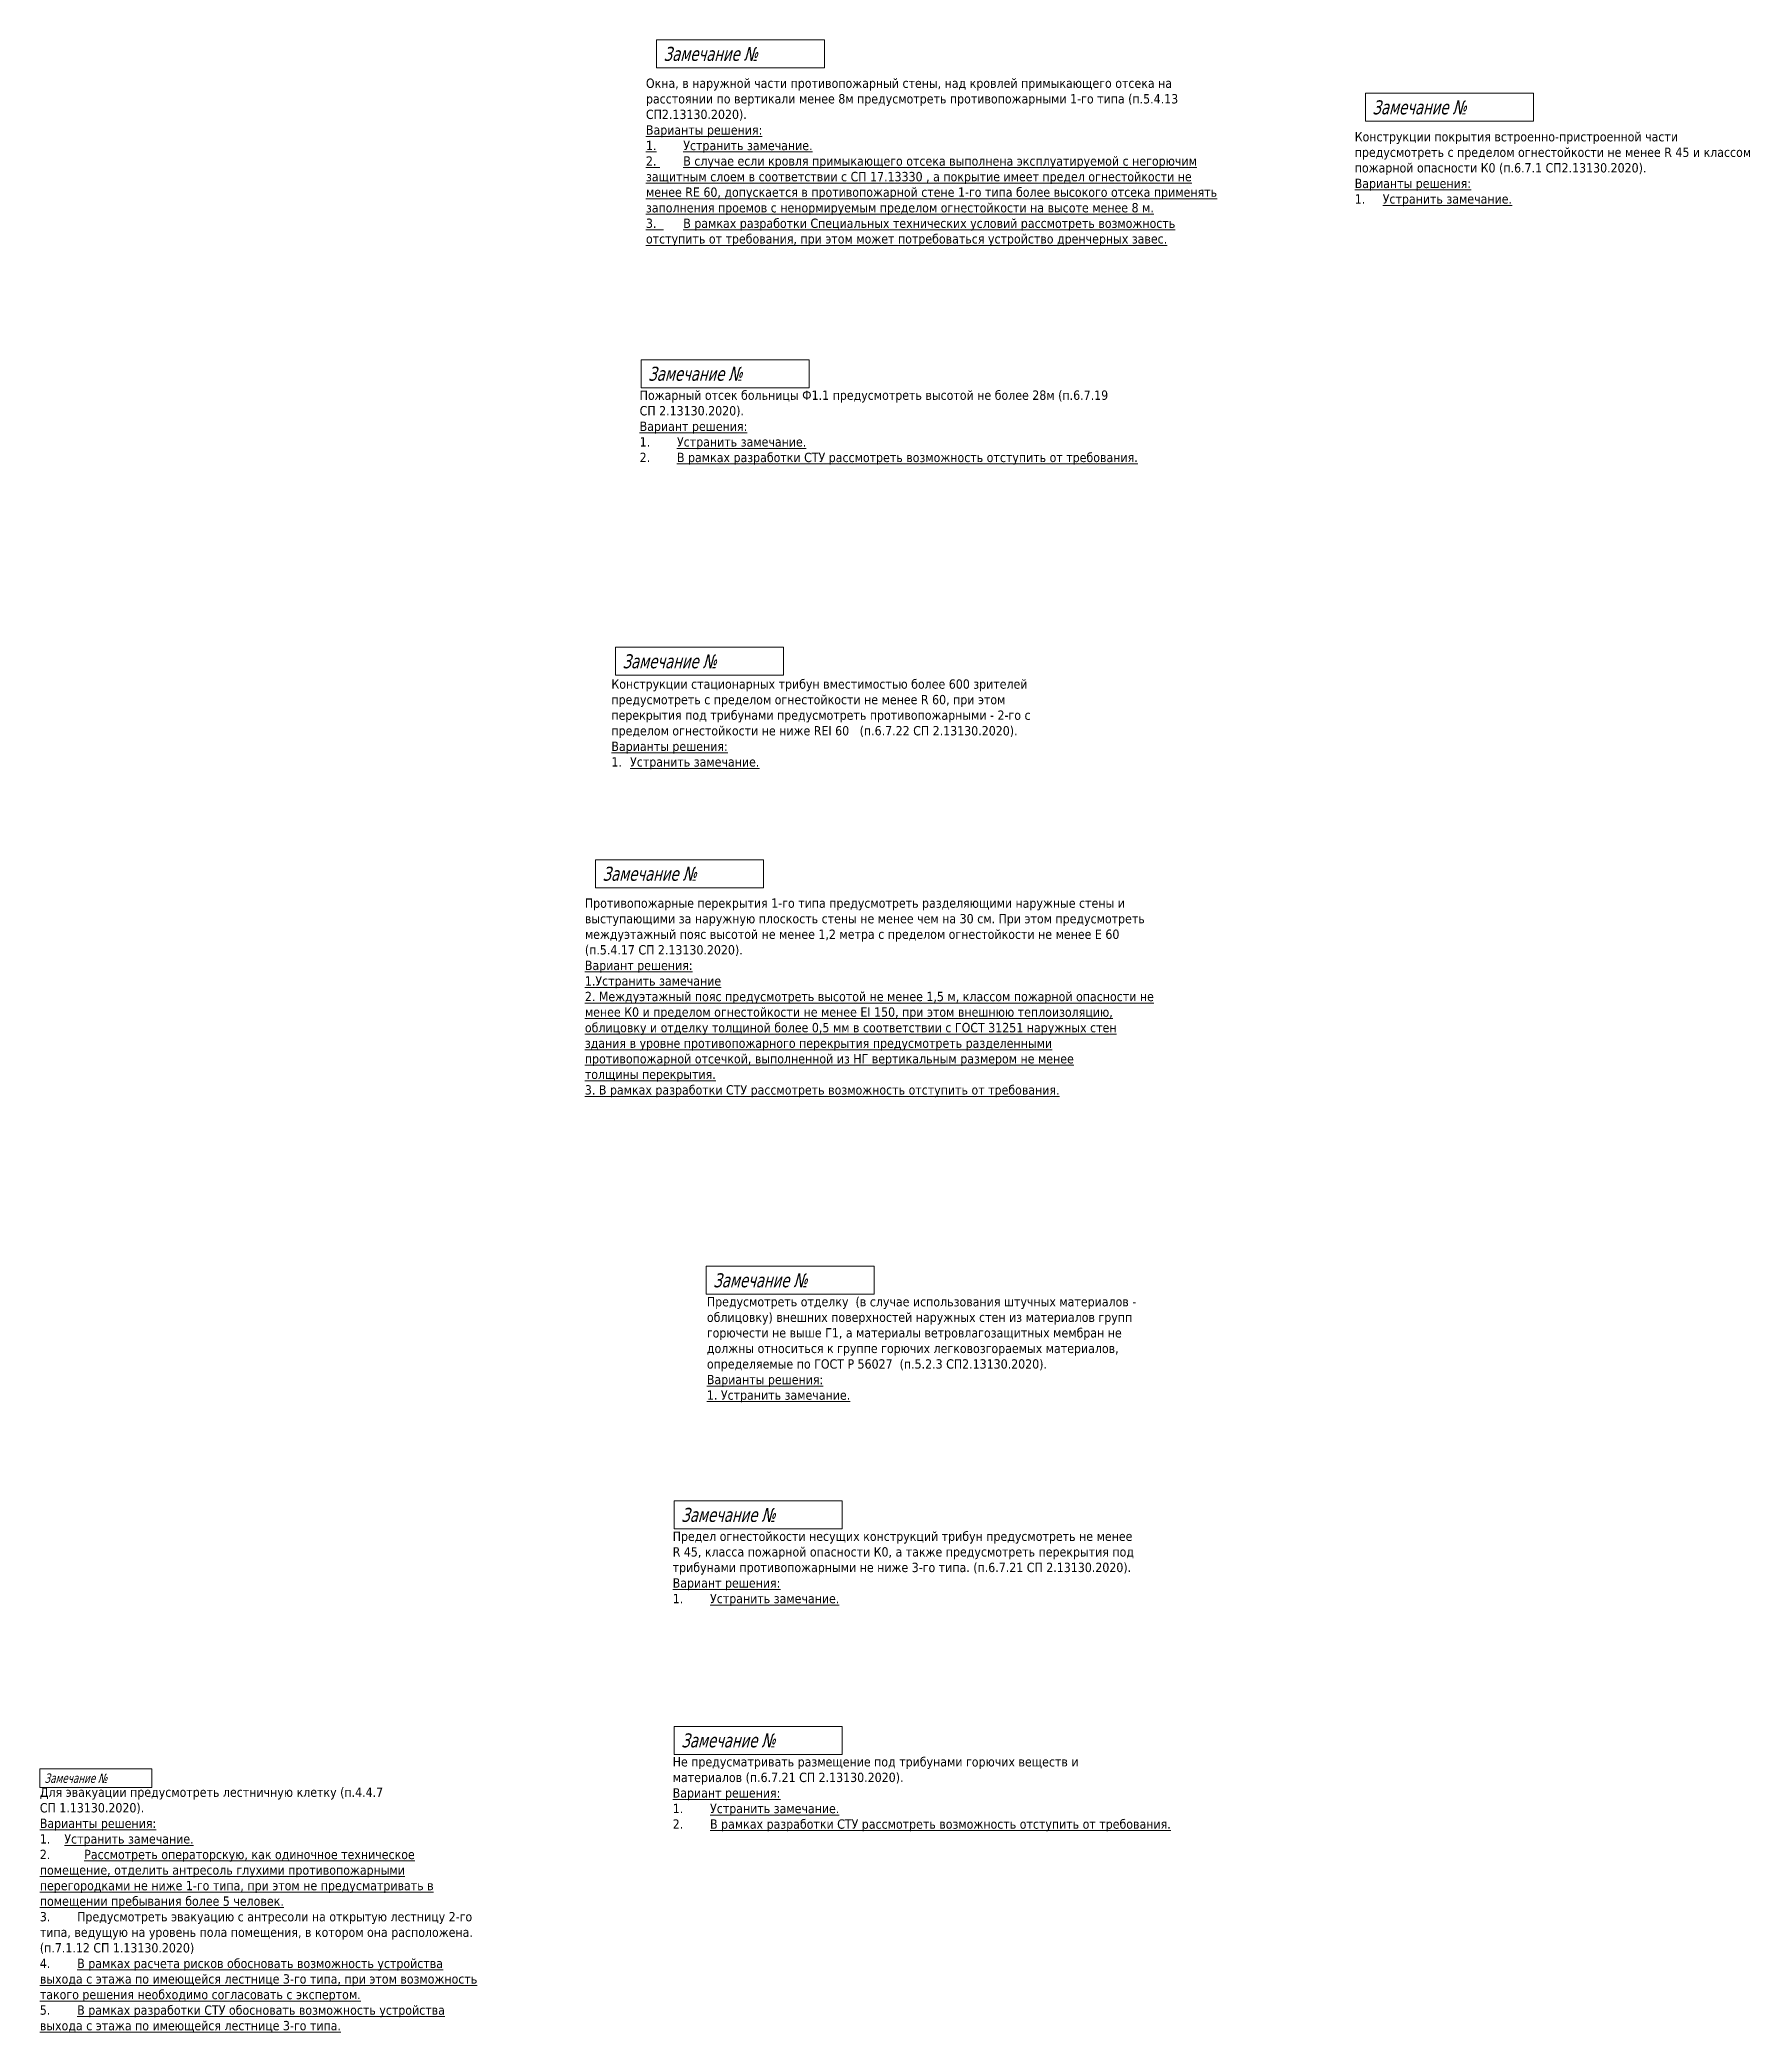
# Model space of a CAD drawing. Header units: millimetres. Extents: x -204396 to 1997851, y -2958255 to 237418.
# Drawn here: x 224784 to 334699, y -823836 to -695788 of the extents above; entities that cross this region are included whole.
import ezdxf

# ---------------------------------------------------------------- set-up
doc = ezdxf.new("R2010")
doc.units = ezdxf.units.MM
doc.layers.add('экспертиза', color=1, linetype='Continuous', lineweight=0)
doc.styles.add('ЭКСПЕРТИЗА', font='tahoma.ttf')

msp = doc.modelspace()

# ---------------------------------------------------------------- texts
at = {"layer": 'экспертиза', "lineweight": 0, "style": 'ЭКСПЕРТИЗА', "oblique": 14.99998, "width": 0.8}
for p in [(264869, -697138), (310419, -700575), (262227, -736178), (260943, -749834)]:
    msp.add_text('Замечание №', height=900, dxfattribs=at).set_placement(p)
at = {"layer": 'экспертиза', "lineweight": 0, "ltscale": 100, "style": 'ЭКСПЕРТИЗА', "oblique": 14.99998, "width": 0.8}
for p in [(263880, -717698), (266004, -791040), (266004, -805533)]:
    msp.add_text('Замечание №', height=900, dxfattribs=at).set_placement(p)
at = {"layer": 'экспертиза', "lineweight": 0, "ltscale": 100, "transparency": 33554687, "style": 'ЭКСПЕРТИЗА', "oblique": 14.99998, "width": 0.8}
msp.add_text('Замечание №', height=900, dxfattribs=at).set_placement((268060, -775962))
at = {"layer": 'экспертиза', "style": 'ЭКСПЕРТИЗА', "oblique": 14.99998, "width": 0.8}
msp.add_text('Замечание №', height=600, dxfattribs=at).set_placement((225084, -807813))
at = {"layer": 'экспертиза', "lineweight": 0, "ltscale": 100, "char_height": 600, "attachment_point": 1, "style": 'ЭКСПЕРТИЗА'}
for s, insert, width in [('Окна, в наружной части противопожарный стены, над кровлей примыкающего отсека на расстоянии по вертикали менее 8м предусмотреть противопожарными 1-го типа (п.5.4.13 СП2.13130.2020).\\P{\\L\\C6;Варианты решения:}\\P{\\L\\C6;1.^IУстранить замечание.\\P2. ^IВ случае если кровля примыкающего отсека выполнена эксплуатируемой с негорючим защитным слоем в соответствии с СП 17.13330 , а покрытие имеет предел огнестойкости не менее RE 60, допускается в противопожарной стене 1-го типа более высокого отсека применять заполнения проемов с ненормируемым пределом огнестойкости на высоте менее 8 м.\\P3.  ^IВ рамках разработки Специальных технических условий рассмотреть возможность отступить от требования, при этом может потребоваться устройство дренчерных завес.}', (263736, -698275), 36725.58), ('\\pt1200;Конструкции покрытия встроенно-пристроенной части предусмотреть с пределом огнестойкости не менее R 45 и классом пожарной опасности К0 (п.6.7.1 СП2.13130.2020).{\\L\\C6;\\PВарианты решения:\\P\\pt1800;\\l1.^I\\LУстранить замечание.}', (309286, -701712), 25619.39), ('Пожарный отсек больницы Ф1.1 предусмотреть высотой не более 28м (п.6.7.19 СП 2.13130.2020).{\\A1;\\P\\L\\C6;Вариант решения:\\P\\l1.^I\\LУстранить замечание.\\P\\A0;\\l2.^I\\LВ рамках разработки СТУ рассмотреть возможность отступить от требования.}', (263331, -718325), 30348.77), ('\\pt1200;Конструкции стационарных трибун вместимостью более 600 зрителей предусмотреть с пределом огнестойкости не менее R 60, при этом перекрытия под трибунами предусмотреть противопожарными - 2-го с пределом огнестойкости не ниже REI 60   (п.6.7.22 СП 2.13130.2020).\\P{\\L\\C6;Варианты решения:\\P\\l1.^I\\LУстранить замечание.}', (261516, -736891), 29427.02), ('Противопожарные перекрытия 1-го типа предусмотреть разделяющими наружные стены и выступающими за наружную плоскость стены не менее чем на 30 см. При этом предусмотреть междуэтажный пояс высотой не менее 1,2 метра с пределом огнестойкости не менее E 60 (п.5.4.17 СП 2.13130.2020).^J{\\L\\C6;Вариант решения:^J1.Устранить замечание ^J2. Междуэтажный пояс предусмотреть высотой не менее 1,5 м, классом пожарной опасности не менее К0 и пределом огнестойкости не менее EI 150, при этом внешнюю теплоизоляцию, облицовку и отделку толщиной более 0,5 мм в соответствии с ГОСТ 31251 наружных стен здания в уровне противопожарного перекрытия предусмотреть разделенными противопожарной отсечкой, выполненной из НГ вертикальным размером не менее толщины\\~перекрытия.\\P3. В рамках разработки СТУ рассмотреть возможность отступить от требования.}', (259811, -750971), 36725.58), ('Предусмотреть отделку  (в случае использования штучных материалов - облицовку) внешних поверхностей наружных стен из материалов групп горючести не выше Г1, а материалы ветровлагозащитных мембран не должны относиться к группе горючих легковозгораемых материалов, определяемые по ГОСТ Р 56027  (п.5.2.3 СП2.13130.2020).\\P\\pt0;{\\L\\C6;Варианты решения:\\P1. Устранить замечание.}', (267652, -776589), 29313.46), ('Предел огнестойкости несущих конструкций трибун предусмотреть не менее  R 45, класса пожарной опасности К0, а также предусмотреть перекрытия под трибунами противопожарными не ниже 3-го типа. (п.6.7.21 СП 2.13130.2020).{\\A1;\\P\\L\\C6;Вариант решения:\\P\\l1.^I\\LУстранить замечание.}', (265455, -791666), 30348.77), ('Не предусматривать размещение под трибунами горючих веществ и материалов (п.6.7.21 СП 2.13130.2020).{\\A1;\\P\\L\\C6;Вариант решения:\\P\\l1.^I\\LУстранить замечание.\\P\\A0;\\l2.^I\\LВ рамках разработки СТУ рассмотреть возможность отступить от требования. }', (265455, -806160), 30348.77), ('Для эвакуации предусмотреть лестничную клетку (п.4.4.7\\PСП 1.13130.2020).\\P{\\L\\C6;Варианты решения: \\P\\l1.    \\LУстранить замечание.\\P\\l2.^I\\L  Рассмотреть операторскую, как одиночное техническое помещение, отделить антресоль глухими противопожарными перегородками не ниже 1-го типа, при этом не предусматривать в помещении пребывания более 5 человек.\\P\\l3.^IПредусмотреть эвакуацию с антресоли на открытую лестницу 2-го типа, ведущую на уровень пола помещения, в котором она расположена. (п.7.1.12 СП 1.13130.2020)\\L\\P\\l4.^I\\LВ рамках расчета рисков обосновать возможность устройства выхода с этажа по имеющейся лестнице 3-го типа, при этом возможность такого решения необходимо согласовать с экспертом.\\P\\l5.^I\\LВ рамках разработки СТУ обосновать возможность устройства выхода с этажа по имеющейся лестнице 3-го типа.}', (224784, -808113), 28220.07)]:
    msp.add_mtext(s, dxfattribs=dict(at, insert=insert, width=width))

# ---------------------------------------------------------------- linework, layer by layer
at = {"layer": 'экспертиза', "lineweight": 0}
for points in [[(264419, -695788), (275219, -695788), (275219, -697588), (264419, -697588), (264419, -695788)], [(309969, -699225), (320769, -699225), (320769, -701025), (309969, -701025), (309969, -699225)], [(263430, -716348), (274230, -716348), (274230, -718148), (263430, -718148), (263430, -716348)], [(261777, -734828), (272577, -734828), (272577, -736628), (261777, -736628), (261777, -734828)], [(260493, -748484), (271293, -748484), (271293, -750284), (260493, -750284), (260493, -748484)], [(265554, -789690), (276354, -789690), (276354, -791490), (265554, -791490), (265554, -789690)], [(265554, -804183), (276354, -804183), (276354, -805983), (265554, -805983), (265554, -804183)]]:
    msp.add_lwpolyline(points, dxfattribs=at)
at = {"layer": 'экспертиза', "lineweight": 0, "transparency": 33554687}
msp.add_lwpolyline([(267610, -774612), (278410, -774612), (278410, -776412), (267610, -776412), (267610, -774612)], dxfattribs=at)
at = {"layer": 'экспертиза'}
msp.add_lwpolyline([(224784, -806913), (231984, -806913), (231984, -808113), (224784, -808113), (224784, -806913)], dxfattribs=at)

msp.set_redraw_order([(e.dxf.handle, doc.entitydb.next_handle()) for e in msp.query("TEXT MTEXT ATTDEF DIMENSION ARC_DIMENSION")])  # texts and dimensions are drawn at this point

doc.saveas('drawing.dxf')
